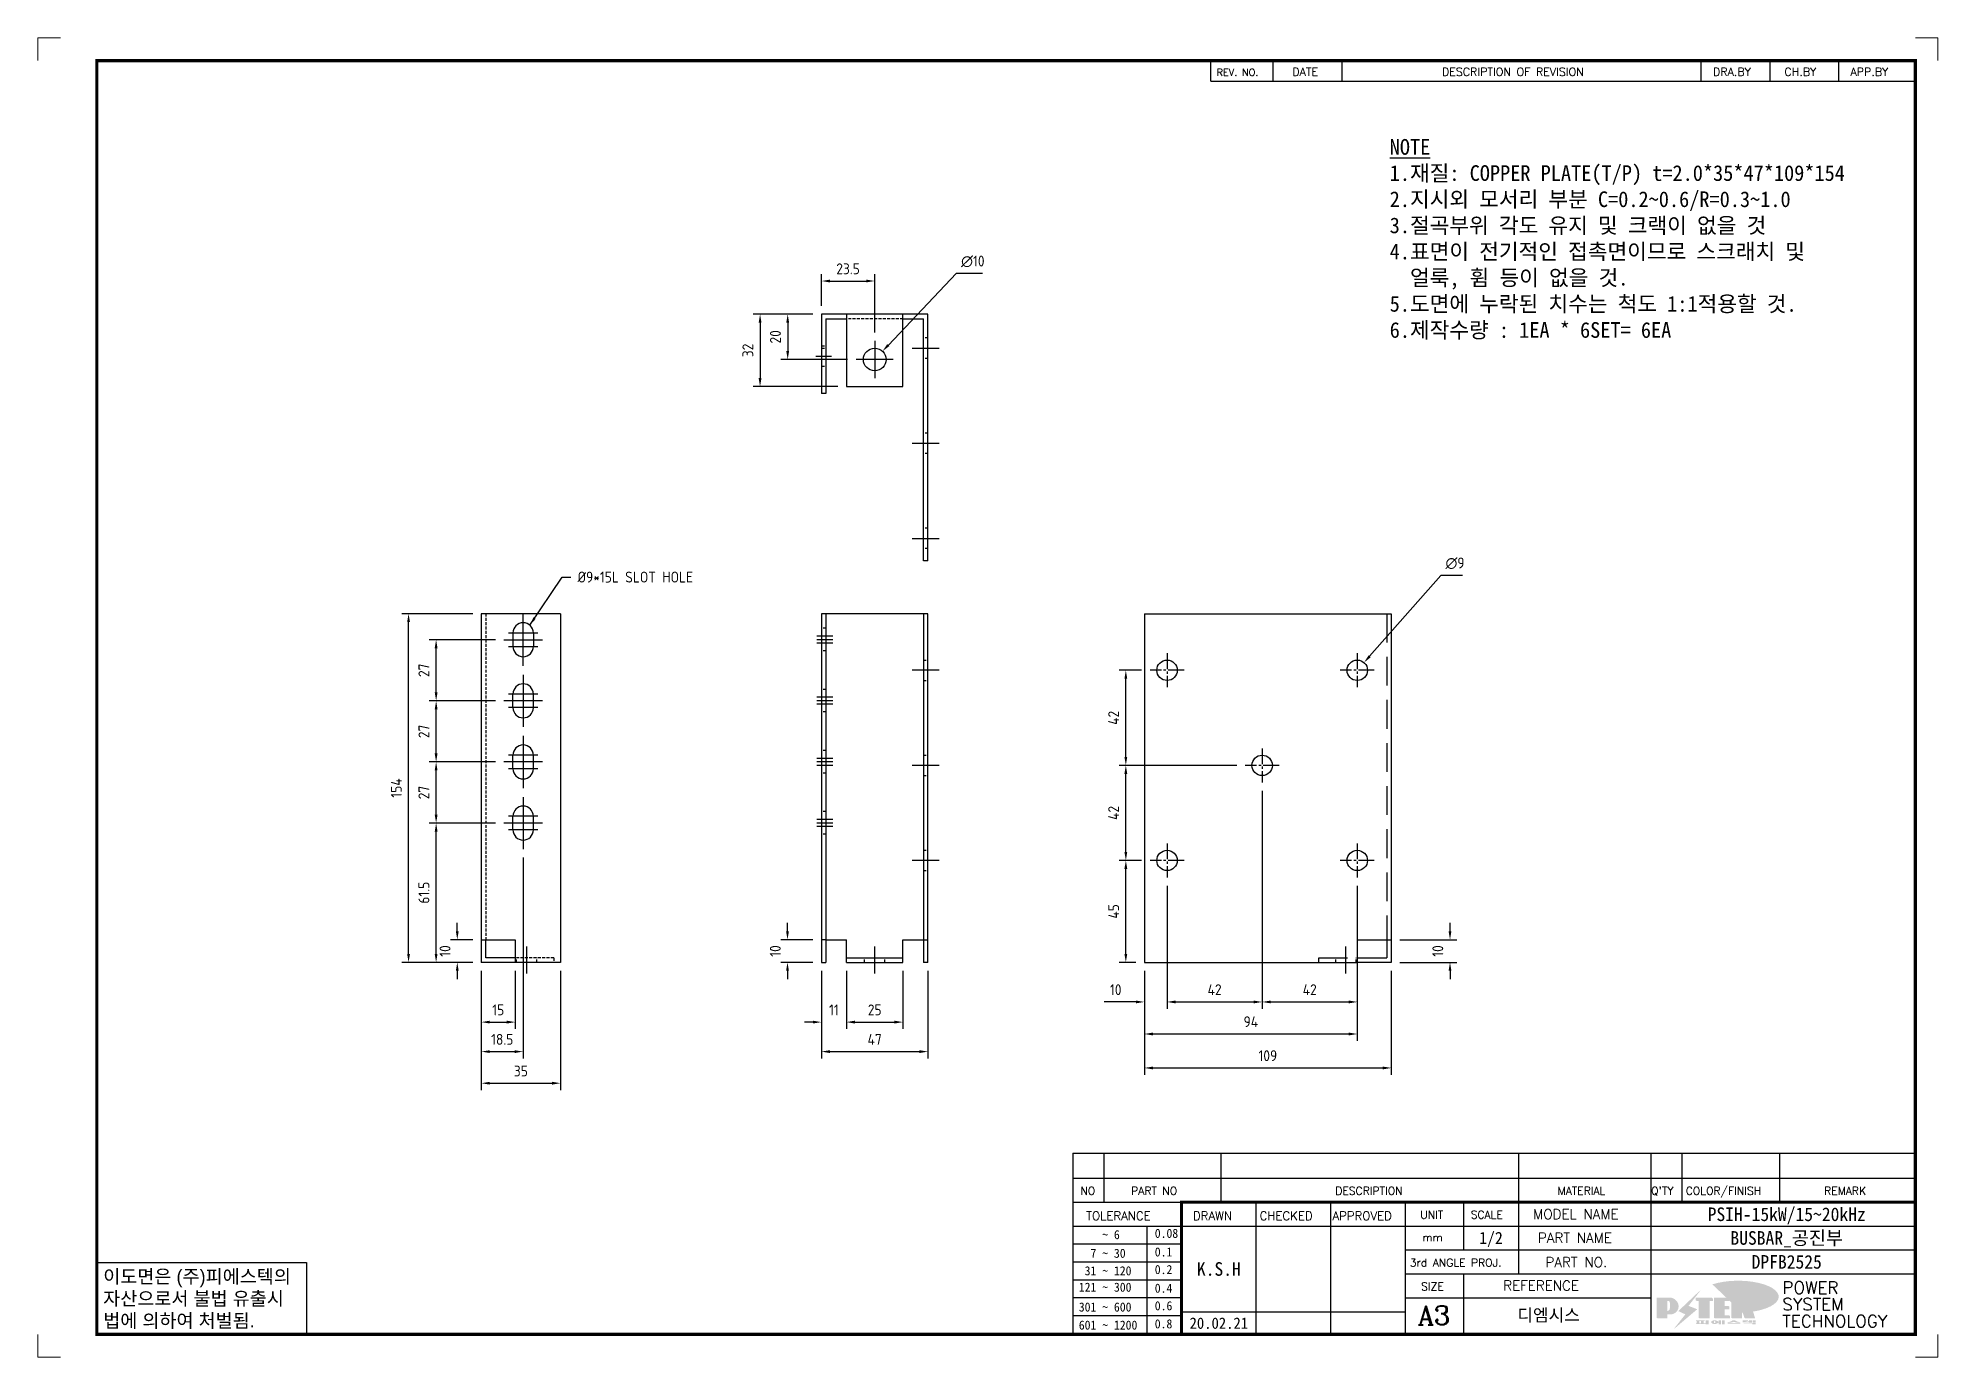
# Model space of a CAD drawing. Header units: millimetres. Extents: x 24815 to 37444, y -10619 to 6020.
# Drawn here: x 25763 to 26602, y -7723 to -7140 of the extents above; entities that cross this region are included whole.
import ezdxf
from ezdxf.enums import TextEntityAlignment as Align

# ---------------------------------------------------------------- set-up
doc = ezdxf.new("R2010")
doc.units = ezdxf.units.MM
for name, pattern in [('CENTER', [50.8, 31.75, -6.35, 6.35, -6.35]), ('CENTER1', [10, 7, -1, 1, -1]), ('HIDDEN', [9.525, 6.35, -3.175]), ('HIDDENX2', [19.05, 12.7, -6.35])]:
    doc.linetypes.add(name, pattern=pattern)
doc.layers.add('FORMAT-1', color=7, linetype='Continuous')
doc.layers.add('line', color=3, linetype='Continuous')
doc.styles.add('h1', font='')
doc.styles.add('HAN', font='')
doc.styles.add('RC', font='ROMANC.SHX')
doc.styles.add('ROMANT', font='romant')
doc.styles.add('RT', font='ROMANT.SHX', dxfattribs={"oblique": 15})
doc.styles.get("Standard").update_dxf_attribs({"font": 'ISOCP.SHX', "bigfont": 'WHGTXT.SHX'})
doc.styles.get('h1').set_extended_font_data('New Gulim')
doc.styles.get('HAN').set_extended_font_data('GulimChe')
doc.dimstyles.new('PS-1.5', dxfattribs={"dimscale": 1.5, "dimtxt": 3.2, "dimasz": 2.5, "dimexe": 2, "dimexo": 2.5, "dimgap": 2, "dimtad": 1, "dimtoh": 1, "dimrnd": 0.05, "dimzin": 12, "dimdsep": 46, "dimtxsty": 'Standard', "dimcen": 0, "dimclrt": 2, "dimazin": 3, "dimtfac": 1, "dimtofl": 0, "dimtmove": 0, "dimatfit": 3, "dimfxl": 0.18, "dimtolj": 1, "dimtzin": 0, "dimarcsym": 0})

msp = doc.modelspace()

# ---------------------------------------------------------------- texts
at = {"color": 2, "insert": (26360.27837, -7184.75544), "char_height": 6.93, "width": 278.9893215, "attachment_point": 1, "style": 'HAN'}
msp.add_mtext('{\\LNOTE\\P}1.재질: COPPER PLATE(T/P) t=2.0*35*47*109*154\\P2.지시외 모서리 부분 C=0.2~0.6/R=0.3~1.0\\P3.절곡부위 각도 유지 및 크랙이 없을 것\\P4.표면이 전기적인 접촉면이므로 스크래치 및\\P  얼룩, 휨 등이 없을 것.\\P5.도면에 누락된 치수는 척도 1:1적용할 것.\\P{\\C1;6.제작수량 : 1EA * 6SET= 6EA}', dxfattribs=at)
at = {"color": 2, "insert": (26001.67462, -7375.83153), "char_height": 4.8, "attachment_point": 1}
msp.add_mtext('%%C9*15L SLOT HOLE', dxfattribs=at)

# ---------------------------------------------------------------- blocks, each defined once
blk = doc.blocks.new('no3')
at = {"color": 180}
for p, q in [((0, 5.5), (0, 0)), ((0, 5.5), (186, 5.5)), ((6.79, 5.5), (6.79, 0)), ((32.74, 0.11), (32.74, 5.5)), ((98.4, 5.5), (98.4, 0)), ((127.61, 5.5), (127.61, 0)), ((134.43, 5.5), (134.43, 0)), ((155.98, 5.5), (155.98, 0))]:
    blk.add_line(p, q, dxfattribs=at)
at = {"color": 2, "style": 'HAN'}
for tag, p in [('PART-NO', (19.76, 2.75)), ('MATERIAL', (111.38, 2.75)), ("Q'TY", (131.02, 2.75)), ('COLOR/FINISH', (145.2, 2.75)), ('REMARK', (170.76, 2.75))]:
    blk.add_attdef(tag, text='', height=2.9, dxfattribs=at).set_placement(p, align=Align.MIDDLE_CENTER)
blk.add_attdef('DESCRIPTION', text='', height=2.9, dxfattribs=at).set_placement((34.51, 2.75), align=Align.MIDDLE_LEFT)
at = {"color": 2, "style": 'RT', "oblique": 15}
blk.add_attdef('NO', text='', height=1.74, dxfattribs=at).set_placement((3.38, 2.51), align=Align.MIDDLE_CENTER)
blk = doc.blocks.new('t3')
for p, q in [((0, 15.88), (46.25, 15.88)), ((0, 15.88), (0, 0)), ((46.25, 15.88), (46.25, 0)), ((0, 0), (46.25, 0))]:
    blk.add_line(p, q)
at = {"color": 1, "style": 'h1'}
for s, p in [('이도면은 (주)피에스텍의', (1.4, 11.29)), ('자산으로서 불법 유출시', (1.4, 6.41)), ('법에 의하여 처벌됨.', (1.4, 1.52))]:
    blk.add_text(s, height=3, dxfattribs=at).set_placement(p)
blk = doc.blocks.new('new LOGO')
at = {"layer": 'line'}
h = blk.add_hatch(color=1, dxfattribs=at)
h.paths.add_polyline_path([(41.5, 16.4), (54.3, 16.4, 1), (54.3, 82.9), (0, 82.9), (0, -0.1), (41.5, -0.1)])
h.paths.add_polyline_path([(41.5, 27.9), (41.5, 71.9), (43.6, 71.9, -0.414214), (54.6, 60.9), (54.6, 38.9, -0.414214), (43.6, 27.9)], flags=16)
h.paths.add_polyline_path([(214.7, 71.9), (227.5, 71.9), (227.5, 82.9), (159.7, 82.9), (159.7, 71.9), (172.5, 71.9), (172.5, -0.1), (214.7, -0.1)])
h.paths.add_polyline_path([(276, 37.4), (294.8, 37.4), (294.8, 49.1), (276, 49.1), (276, 71.9), (294.8, 71.9), (294.8, 82.9), (234.5, 82.9), (234.5, -0.1), (297, -0.1), (297, 10.9), (276, 10.9)])
h.paths.add_polyline_path([(347.2, 35.2), (359.7, -0.1), (400.5, -0.1), (379.6, 66.8), (399.7, 82.9), (380.6, 82.9), (347.2, 61.6), (347.2, 82.9), (305.5, 82.9), (305.5, -0.1), (347.2, -0.1)])
h = blk.add_hatch(color=250, dxfattribs=at)
h.paths.add_polyline_path([(44.5, 69.4), (46.6, 69.4, -0.129793), (52, 68, 0.221832), (43.6, 71.9), (41.5, 71.9), (41.5, 27.9), (43.6, 27.9, 0.02048), (44.5, 28)], flags=17)
h.paths.add_polyline_path([(44.5, 13.9), (57.3, 13.9, 0.72362), (77.1, 73.9, -0.679777), (54.3, 16.4), (41.5, 16.4), (41.5, -0.1), (3, -0.1), (3, -2.6), (44.5, -2.6)])
h.paths.add_polyline_path([(117.9, 14.2), (71.5, -44.4), (77.1, -39.6), (120.8, 15.6), (92, 28.9), (173.3, 106), (177.5, 111.4), (89.1, 27.6)])
h.paths.add_polyline_path([(162.7, 71.9), (162.7, 69.4), (172.5, 69.4), (172.5, 71.9)], flags=17)
h.paths.add_polyline_path([(217.7, 69.4), (230.5, 69.4), (230.5, 80.4), (227.5, 80.4), (227.5, 71.9), (214.7, 71.9), (214.7, -0.1), (175.5, -0.1), (175.5, -2.6), (217.7, -2.6)])
h.paths.add_polyline_path([(297.8, 46.6), (294.8, 46.6), (294.8, 37.4), (276, 37.4), (276, 10.9), (279, 10.9), (279, 34.9), (297.8, 34.9)])
h.paths.add_polyline_path([(300, 8.4), (297, 8.4), (297, -0.1), (237.5, -0.1), (237.5, -2.6), (300, -2.6)])
h.paths.add_polyline_path([(297.8, 80.4), (294.8, 80.4), (294.8, 71.9), (276, 71.9), (276, 49.1), (279, 49.1), (279, 69.4), (297.8, 69.4)])
h.paths.add_polyline_path([(350.2, 80.4), (347.2, 80.4), (347.2, 61.6), (350.2, 63.5)])
h.paths.add_polyline_path([(350.2, 26.7), (347.2, 35.2), (347.2, -0.1), (308.5, -0.1), (308.5, -2.6), (350.2, -2.6)])
h.paths.add_polyline_path([(402.7, 80.4), (396.5, 80.4), (379.6, 66.8), (400.5, -0.1), (361.8, -0.1), (362.7, -2.6), (403.5, -2.6), (382.6, 64.3)])
blk.add_hatch(color=5, dxfattribs=at).paths.add_polyline_path([(166.3, 35), (131, 49), (180.4, 112.7), (92, 28.9), (120.8, 15.6), (74.4, -43)])
h = blk.add_hatch(color=253, dxfattribs=at)
edge = h.paths.add_edge_path()
edge.add_ellipse((333.9, 86.4), major_axis=(-165.9, 0), ratio=0.39426, start_angle=111.51268, end_angle=334.46902)
edge.add_ellipse((314.1, 81.2), major_axis=(-153.7, 0), ratio=0.40699, start_angle=121.30662, end_angle=327.74369, ccw=False)
edge.add_line((394, 27.8), (394.7, 25.6))
h = blk.add_hatch(color=250, dxfattribs=at)
edge = h.paths.add_edge_path()
edge.add_ellipse((237.8, -17.6), major_axis=(-14.3, 0), ratio=0.526336, start_angle=192.2456, end_angle=269.07481)
edge.add_line((238.1, -10.1), (237.6, -10.1))
edge.add_ellipse((237.8, -17.6), major_axis=(-14.3, 0), ratio=0.526336, start_angle=270.92519, end_angle=449.07481)
edge.add_line((237.6, -25.1), (238.1, -25.1))
edge.add_ellipse((237.8, -17.6), major_axis=(-14.3, 0), ratio=0.526336, start_angle=450.92519, end_angle=527.7544)
edge.add_line((251.7, -19.2), (254.1, -19.2))
edge.add_line((254.1, -19.2), (254.1, -27.1))
edge.add_line((254.1, -27.1), (263.1, -27.1))
edge.add_line((263.1, -27.1), (263.1, -10.1))
edge.add_line((263.1, -10.1), (254.1, -10.1))
edge.add_line((254.1, -10.1), (254.1, -16))
edge.add_line((254.1, -16), (251.7, -16))
h.paths.add_polyline_path([(241, -16.4), (241, -18.7, -1), (234.4, -18.7), (234.4, -16.4, -1)], flags=16)
h.paths.add_polyline_path([(278.2, -10.1), (268.1, -10.1), (268.1, -27.1), (278.2, -27.1)])
h.paths.add_polyline_path([(310.3, -10.1), (310.3, -11.1, -0.157169), (289.3, -17.5), (294, -19.9, 0.128407), (316.3, -15.9, 0.128407), (338.6, -19.9), (343.3, -17.5, -0.157169), (322.2, -11.1), (322.2, -10.1)])
h.paths.add_polyline_path([(342.1, -25.1), (342.1, -22.3), (290.4, -22.3), (290.4, -25.1)])
h.paths.add_polyline_path([(352, -10.1), (352, -16.2, 0.414214), (354, -18.2), (378.7, -18.2), (378.7, -19.6), (390.2, -19.6), (390.2, -10.1), (378.7, -10.1), (378.7, -13.6), (374.7, -13.6), (374.7, -15.1), (378.7, -15.1), (378.7, -16.2), (364.7, -16.2), (364.7, -15.1), (371.2, -15.1), (371.2, -13.6), (364.7, -13.6), (364.7, -12.6), (374.7, -12.6), (374.7, -10.1)])
h.paths.add_polyline_path([(393.8, -10.1), (393.8, -19.6), (405, -19.6), (405, -10.1)])
h.paths.add_polyline_path([(405, -27.1), (405, -20.9), (356.8, -20.9), (356.8, -23), (391.8, -23), (391.8, -27.1)])
h.paths.add_polyline_path([(200.4, -10.1), (200.4, -22.3), (193.2, -22.3), (193.2, -12.6), (196.6, -12.6), (196.6, -10.1), (161, -10.1), (161, -12.6), (164.5, -12.6), (164.5, -22.3), (161, -22.3), (161, -25.1), (200.4, -25.1), (200.4, -27.1), (213.9, -27.1), (213.9, -10.1)])
h.paths.add_polyline_path([(182, -12.6), (175.6, -12.6), (175.6, -22.3), (182, -22.3)], flags=17)
blk = doc.blocks.new('format-3')
at = {"color": 3, "lineweight": 9}
for p, q in [((0, 286.3), (0, 291.3)), ((5, 291.3), (0, 291.3)), ((414.5, 291.3), (419.5, 291.3)), ((419.5, 286.3), (419.5, 291.3)), ((0, 5), (0, 0)), ((419.5, 5), (419.5, 0)), ((5, 0), (0, 0)), ((414.5, 0), (419.5, 0))]:
    blk.add_line(p, q, dxfattribs=at)
at = {"color": 180}
for p, q in [((258.97, 281.75), (258.97, 286.3)), ((272.71, 281.75), (272.71, 286.3)), ((287.94, 281.75), (287.94, 286.3)), ((367.22, 281.75), (367.22, 286.3)), ((382.45, 281.75), (382.45, 286.3)), ((397.61, 281.75), (397.61, 286.3)), ((258.97, 281.75), (414.5, 281.75)), ((228.5, 39.49), (228.5, 5)), ((228.5, 39.49), (414.5, 39.49)), ((235.29, 39.49), (235.29, 34.21)), ((261.24, 34.21), (261.24, 39.49)), ((326.9, 39.49), (326.9, 34.21)), ((356.11, 39.49), (356.11, 34.21)), ((362.93, 39.49), (362.93, 34.21)), ((384.48, 39.49), (384.48, 34.21)), ((228.5, 34.21), (252.48, 34.21)), ((268.96, 5), (268.96, 34.21)), ((285.45, 5), (285.45, 34.21)), ((301.94, 5), (301.94, 34.21)), ((314.72, 34.21), (314.72, 23.65)), ((326.9, 34.21), (326.9, 18.37)), ((356.11, 34.21), (356.11, 5)), ((228.5, 28.93), (252.48, 28.93)), ((244.89, 5.23), (244.89, 28.93)), ((252.48, 28.93), (414.5, 28.93)), ((228.5, 24.98), (252.48, 24.98)), ((228.5, 21.03), (252.48, 21.03)), ((301.94, 23.65), (414.5, 23.65)), ((228.5, 17.08), (252.48, 17.08)), ((301.94, 18.37), (414.5, 18.37)), ((314.72, 18.37), (314.72, 5)), ((228.5, 13.13), (252.48, 13.13)), ((301.94, 13.09), (356.11, 13.09)), ((228.5, 9.18), (252.48, 9.18)), ((252.48, 9.95), (301.94, 9.95))]:
    blk.add_line(p, q, dxfattribs=at)
at = {"const_width": 0.7}
blk.add_lwpolyline([(252.48, 5), (252.48, 34.21), (414.5, 34.21)], dxfattribs=at)
at = {"layer": 'FORMAT-1', "const_width": 0.7}
blk.add_lwpolyline([(13, 5), (13, 286.3), (414.5, 286.3), (414.5, 5)], close=True, dxfattribs=at)
blk.add_blockref('t3', (13, 5))
at = {"xscale": 0.05400000000000027, "yscale": 0.05400000000000027, "zscale": 0.05400000000000027}
blk.add_blockref('new LOGO', (357.35, 8.65), dxfattribs=at)
at = {"color": 2}
for s, height, style, p in [('REV. NO.', 1.56, 'RC', (260.23, 282.95)), ('DATE', 1.788, 'RC', (276.95, 282.94)), ('DESCRIPTION OF REVISION', 1.7875, 'RC', (309.98, 282.94)), ('DRA.BY', 1.788, 'RC', (369.83, 282.94)), ('CH.BY', 1.788, 'RC', (385.59, 282.94)), ('APP.BY', 1.788, 'RC', (400.18, 282.94)), ('COLOR/FINISH', 1.7424, 'RC', (363.8, 35.83)), ('NO', 1.742, 'RC', (230.16, 35.83)), ('PART NO', 1.742, 'RC', (241.36, 35.83)), ('DESCRIPTION', 1.7424, 'RC', (286.43, 35.83)), ('MATERIAL', 1.742, 'RC', (335.52, 35.83)), ("Q'TY", 1.742, 'RC', (356.17, 35.83)), ('REMARK', 1.742, 'RC', (394.37, 35.83)), (' TOLERANCE', 1.9, 'RC', (230.11, 30.22)), ('DRAWN', 1.9, 'RC', (255, 30.22)), ('CHECKED', 1.9, 'RC', (269.71, 30.22)), ('APPROVED', 1.9, 'RC', (285.8, 30.22)), ('UNIT', 1.742, 'RC', (305.19, 30.55)), ('SCALE', 1.742, 'RC', (316.32, 30.55)), ('MODEL NAME', 2.178, 'RC', (330.12, 30.46)), ('    ~ 6', 2, 'HAN', (229.8, 26.03)), ('0.08', 2, 'HAN', (246.57, 26.31)), ('mm', 1.742, 'RC', (305.67, 25.56)), ('PART NAME', 2.178, 'RC', (331.17, 25.24)), ('  7 ~ 30', 2, 'HAN', (229.8, 21.91)), ('0.1', 2, 'HAN', (246.57, 22.2)), ('3rd ANGLE PROJ.', 1.7424, 'RC', (302.87, 19.97)), ('PART NO.', 2.178, 'RC', (332.84, 19.85)), (' 31 ~ 120', 2, 'HAN', (229.8, 18.04)), ('0.2', 2, 'HAN', (246.57, 18.32)), ('REFERENCE', 2.178, 'RC', (323.52, 14.69)), ('121 ~ 300', 2, 'HAN', (229.8, 14.42)), ('0.4', 2, 'HAN', (246.57, 14.2)), ('SIZE', 1.742, 'RC', (305.39, 14.71)), ('301 ~ 600', 2, 'HAN', (229.8, 10.04)), ('0.6', 2, 'HAN', (246.57, 10.32)), ('601 ~ 1200', 2, 'HAN', (229.8, 6.05)), ('0.8', 2, 'HAN', (246.57, 6.33))]:
    blk.add_text(s, height=height, dxfattribs=dict(at, style=style)).set_placement(p)
at = {"style": 'ROMANT'}
for s, p in [('POWER', (385.15, 13.96)), ('SYSTEM', (385.15, 10.31)), ('TECHNOLOGY', (385.15, 6.56))]:
    blk.add_text(s, height=2.7, dxfattribs=at).set_placement(p)
at = {"color": 2, "lineweight": 25, "style": 'RC'}
blk.add_text('A3', height=4.182, dxfattribs=at).set_placement((304.61, 7.14))
at = {"style": 'HAN'}
for tag, height, p in [('MODEL-NAME', 3, (386.1, 31.53)), ('SCALE', 2.7, (320.81, 26.29)), ('PART-NAME', 3, (386.1, 26.29)), ('CH-BY', 3, (277.21, 19.44)), ('PART-NO', 3, (386.1, 21.01)), ('DRA-BY', 3, (260.72, 19.44)), ('APP-BY', 3, (293.7, 19.44)), ('DRA-DATE', 2.5, (260.72, 7.47)), ('CH-DATE', 2.5, (277.21, 7.47)), ('APP-DATE', 2.5, (293.7, 7.47)), ('관련업체', 3, (333.52, 9.26))]:
    blk.add_attdef(tag, text='', height=height, dxfattribs=at).set_placement(p, align=Align.MIDDLE_CENTER)
blk = doc.blocks.new('*D1252')
at = {"color": 0, "lineweight": -2, "transparency": 16777216}
for p, q in [((25965.38, -7486.89), (25936.2, -7486.89)), ((25939.2, -7544.64), (25939.2, -7490.64)), ((25955.38, -7548.39), (25936.2, -7548.39))]:
    blk.add_line(p, q, dxfattribs=at)
at = {"color": 0, "transparency": 16777216}
for points in [[(25938.58, -7490.64), (25939.83, -7490.64), (25939.2, -7486.89)], [(25938.58, -7544.64), (25939.83, -7544.64), (25939.2, -7548.39)]]:
    blk.add_solid(points, dxfattribs=at)
at = {"layer": 'Defpoints', "color": 0, "transparency": 16777216}
for p in [(25939.2, -7486.89), (25969.13, -7486.89), (25959.13, -7548.39)]:
    blk.add_point(p, dxfattribs=at)
at = {"color": 2, "transparency": 16777216, "insert": (25933.8, -7517.64), "char_height": 4.8, "attachment_point": 5, "rotation": 90}
blk.add_mtext('\\A1;61.5', dxfattribs=at)
blk = doc.blocks.new('*D1253')
at = {"color": 0, "lineweight": -2, "transparency": 16777216}
for p, q in [((25965.38, -7459.89), (25936.2, -7459.89)), ((25939.2, -7483.14), (25939.2, -7463.64)), ((25965.38, -7486.89), (25936.2, -7486.89))]:
    blk.add_line(p, q, dxfattribs=at)
at = {"color": 0, "transparency": 16777216}
for points in [[(25938.58, -7463.64), (25939.83, -7463.64), (25939.2, -7459.89)], [(25938.58, -7483.14), (25939.83, -7483.14), (25939.2, -7486.89)]]:
    blk.add_solid(points, dxfattribs=at)
at = {"layer": 'Defpoints', "color": 0, "transparency": 16777216}
for p in [(25939.2, -7459.89), (25969.13, -7459.89), (25969.13, -7486.89)]:
    blk.add_point(p, dxfattribs=at)
at = {"color": 2, "transparency": 16777216, "insert": (25933.8, -7473.39), "char_height": 4.8, "attachment_point": 5, "rotation": 90}
blk.add_mtext('\\A1;27', dxfattribs=at)
blk = doc.blocks.new('*D1254')
at = {"color": 0, "lineweight": -2, "transparency": 16777216}
for p, q in [((25965.38, -7432.89), (25936.2, -7432.89)), ((25939.2, -7456.14), (25939.2, -7436.64)), ((25965.38, -7459.89), (25936.2, -7459.89))]:
    blk.add_line(p, q, dxfattribs=at)
at = {"color": 0, "transparency": 16777216}
for points in [[(25938.58, -7436.64), (25939.83, -7436.64), (25939.2, -7432.89)], [(25938.58, -7456.14), (25939.83, -7456.14), (25939.2, -7459.89)]]:
    blk.add_solid(points, dxfattribs=at)
at = {"layer": 'Defpoints', "color": 0, "transparency": 16777216}
for p in [(25939.2, -7432.89), (25969.13, -7432.89), (25969.13, -7459.89, 0)]:
    blk.add_point(p, dxfattribs=at)
at = {"color": 2, "transparency": 16777216, "insert": (25933.8, -7446.39), "char_height": 4.8, "attachment_point": 5, "rotation": 90}
blk.add_mtext('\\A1;27', dxfattribs=at)
blk = doc.blocks.new('*D1255')
at = {"color": 0, "lineweight": -2, "transparency": 16777216}
for p, q in [((25965.38, -7405.89), (25936.2, -7405.89)), ((25939.2, -7429.14), (25939.2, -7409.64)), ((25965.38, -7432.89), (25936.2, -7432.89))]:
    blk.add_line(p, q, dxfattribs=at)
at = {"color": 0, "transparency": 16777216}
for points in [[(25938.58, -7409.64), (25939.83, -7409.64), (25939.2, -7405.89)], [(25938.58, -7429.14), (25939.83, -7429.14), (25939.2, -7432.89)]]:
    blk.add_solid(points, dxfattribs=at)
at = {"layer": 'Defpoints', "color": 0, "transparency": 16777216}
for p in [(25939.2, -7405.89), (25969.13, -7405.89, 0), (25969.13, -7432.89)]:
    blk.add_point(p, dxfattribs=at)
at = {"color": 2, "transparency": 16777216, "insert": (25933.8, -7419.39), "char_height": 4.8, "attachment_point": 5, "rotation": 90}
blk.add_mtext('\\A1;27', dxfattribs=at)
blk = doc.blocks.new('*D1256')
at = {"color": 0, "lineweight": -2, "transparency": 16777216}
for p, q in [((25955.38, -7394.39), (25924.02, -7394.39)), ((25927.02, -7544.64), (25927.02, -7398.14)), ((25955.38, -7548.39), (25924.02, -7548.39))]:
    blk.add_line(p, q, dxfattribs=at)
at = {"color": 0, "transparency": 16777216}
for points in [[(25926.4, -7398.14), (25927.65, -7398.14), (25927.02, -7394.39)], [(25926.4, -7544.64), (25927.65, -7544.64), (25927.02, -7548.39)]]:
    blk.add_solid(points, dxfattribs=at)
at = {"layer": 'Defpoints', "color": 0, "transparency": 16777216}
for p in [(25927.02, -7394.39), (25959.13, -7394.39, 0), (25959.13, -7548.39, 0)]:
    blk.add_point(p, dxfattribs=at)
at = {"color": 2, "transparency": 16777216, "insert": (25921.62, -7471.39), "char_height": 4.8, "attachment_point": 5, "rotation": 90}
blk.add_mtext('\\A1;154', dxfattribs=at)
blk = doc.blocks.new('*D1257')
at = {"color": 0, "lineweight": -2, "transparency": 16777216}
for p, q in [((25977.63, -7502.14), (25977.63, -7590.82)), ((25959.13, -7552.14), (25959.13, -7590.82)), ((25962.88, -7587.82), (25973.88, -7587.82))]:
    blk.add_line(p, q, dxfattribs=at)
at = {"color": 0, "transparency": 16777216}
for points in [[(25962.88, -7587.2), (25962.88, -7588.45), (25959.13, -7587.82)], [(25973.88, -7587.2), (25973.88, -7588.45), (25977.63, -7587.82)]]:
    blk.add_solid(points, dxfattribs=at)
at = {"layer": 'Defpoints', "color": 0, "transparency": 16777216}
for p in [(25977.63, -7498.39), (25959.13, -7548.39), (25977.63, -7587.82)]:
    blk.add_point(p, dxfattribs=at)
at = {"color": 2, "transparency": 16777216, "insert": (25968.38, -7582.42), "char_height": 4.8, "attachment_point": 5}
blk.add_mtext('\\A1;18.5', dxfattribs=at)
blk = doc.blocks.new('*D1258')
at = {"color": 0, "lineweight": -2, "transparency": 16777216}
for p, q in [((25959.13, -7552.14), (25959.13, -7577.79)), ((25974.13, -7552.14), (25974.13, -7577.79)), ((25962.88, -7574.79), (25970.38, -7574.79))]:
    blk.add_line(p, q, dxfattribs=at)
at = {"color": 0, "transparency": 16777216}
for points in [[(25962.88, -7574.17), (25962.88, -7575.42), (25959.13, -7574.79)], [(25970.38, -7574.17), (25970.38, -7575.42), (25974.13, -7574.79)]]:
    blk.add_solid(points, dxfattribs=at)
at = {"layer": 'Defpoints', "color": 0, "transparency": 16777216}
for p in [(25959.13, -7548.39), (25974.13, -7548.39), (25974.13, -7574.79)]:
    blk.add_point(p, dxfattribs=at)
at = {"color": 2, "transparency": 16777216, "insert": (25966.63, -7569.39), "char_height": 4.8, "attachment_point": 5}
blk.add_mtext('\\A1;15', dxfattribs=at)
blk = doc.blocks.new('*D1259')
at = {"color": 0, "lineweight": -2, "transparency": 16777216}
for p, q in [((25959.13, -7552.14), (25959.13, -7604.78)), ((25994.13, -7552.14), (25994.13, -7604.78)), ((25962.88, -7601.78), (25990.38, -7601.78))]:
    blk.add_line(p, q, dxfattribs=at)
at = {"color": 0, "transparency": 16777216}
for points in [[(25962.88, -7601.16), (25962.88, -7602.41), (25959.13, -7601.78)], [(25990.38, -7601.16), (25990.38, -7602.41), (25994.13, -7601.78)]]:
    blk.add_solid(points, dxfattribs=at)
at = {"layer": 'Defpoints', "color": 0, "transparency": 16777216}
for p in [(25959.13, -7548.39), (25994.13, -7548.39), (25994.13, -7601.78)]:
    blk.add_point(p, dxfattribs=at)
at = {"color": 2, "transparency": 16777216, "insert": (25976.63, -7596.38), "char_height": 4.8, "attachment_point": 5}
blk.add_mtext('\\A1;35', dxfattribs=at)
blk = doc.blocks.new('*D1260')
at = {"color": 0, "lineweight": -2, "transparency": 16777216}
for p, q in [((25948.55, -7534.64), (25948.55, -7530.89)), ((25955.38, -7538.39), (25945.55, -7538.39)), ((25955.38, -7548.39), (25945.55, -7548.39)), ((25948.55, -7552.14), (25948.55, -7555.89))]:
    blk.add_line(p, q, dxfattribs=at)
at = {"color": 0, "transparency": 16777216}
for points in [[(25947.92, -7534.64), (25949.17, -7534.64), (25948.55, -7538.39)], [(25947.92, -7552.14), (25949.17, -7552.14), (25948.55, -7548.39)]]:
    blk.add_solid(points, dxfattribs=at)
at = {"layer": 'Defpoints', "color": 0, "transparency": 16777216}
for p in [(25948.55, -7538.39), (25959.13, -7538.39), (25959.13, -7548.39)]:
    blk.add_point(p, dxfattribs=at)
at = {"color": 2, "transparency": 16777216, "insert": (25943.15, -7543.39), "char_height": 4.8, "attachment_point": 5, "rotation": 90}
blk.add_mtext('\\A1;10', dxfattribs=at)
blk = doc.blocks.new('*D1261')
at = {"color": 0, "lineweight": -2, "transparency": 16777216}
for p, q in [((26109.36, -7552.14), (26109.36, -7577.79)), ((26120.36, -7552.14), (26120.36, -7577.79)), ((26105.61, -7574.79), (26101.86, -7574.79)), ((26124.11, -7574.79), (26127.86, -7574.79))]:
    blk.add_line(p, q, dxfattribs=at)
at = {"color": 0, "transparency": 16777216}
for points in [[(26105.61, -7574.17), (26105.61, -7575.42), (26109.36, -7574.79)], [(26124.11, -7574.17), (26124.11, -7575.42), (26120.36, -7574.79)]]:
    blk.add_solid(points, dxfattribs=at)
at = {"layer": 'Defpoints', "color": 0, "transparency": 16777216}
for p in [(26109.36, -7548.39), (26120.36, -7548.39), (26120.36, -7574.79)]:
    blk.add_point(p, dxfattribs=at)
at = {"color": 2, "transparency": 16777216, "insert": (26114.86, -7569.39), "char_height": 4.8, "attachment_point": 5}
blk.add_mtext('\\A1;11', dxfattribs=at)
blk = doc.blocks.new('*D1262')
at = {"color": 0, "lineweight": -2, "transparency": 16777216}
for p, q in [((26120.36, -7552.14), (26120.36, -7577.79)), ((26145.36, -7552.14), (26145.36, -7577.79)), ((26124.11, -7574.79), (26141.61, -7574.79))]:
    blk.add_line(p, q, dxfattribs=at)
at = {"color": 0, "transparency": 16777216}
for points in [[(26124.11, -7574.17), (26124.11, -7575.42), (26120.36, -7574.79)], [(26141.61, -7574.17), (26141.61, -7575.42), (26145.36, -7574.79)]]:
    blk.add_solid(points, dxfattribs=at)
at = {"layer": 'Defpoints', "color": 0, "transparency": 16777216}
for p in [(26120.36, -7548.39), (26145.36, -7548.39), (26145.36, -7574.79)]:
    blk.add_point(p, dxfattribs=at)
at = {"color": 2, "transparency": 16777216, "insert": (26132.86, -7569.39), "char_height": 4.8, "attachment_point": 5}
blk.add_mtext('\\A1;25', dxfattribs=at)
blk = doc.blocks.new('*D1263')
at = {"color": 0, "lineweight": -2, "transparency": 16777216}
for p, q in [((26109.36, -7552.14), (26109.36, -7590.82)), ((26156.36, -7552.14), (26156.36, -7590.82)), ((26113.11, -7587.82), (26152.61, -7587.82))]:
    blk.add_line(p, q, dxfattribs=at)
at = {"color": 0, "transparency": 16777216}
for points in [[(26113.11, -7587.2), (26113.11, -7588.45), (26109.36, -7587.82)], [(26152.61, -7587.2), (26152.61, -7588.45), (26156.36, -7587.82)]]:
    blk.add_solid(points, dxfattribs=at)
at = {"layer": 'Defpoints', "color": 0, "transparency": 16777216}
for p in [(26109.36, -7548.39), (26156.36, -7548.39), (26156.36, -7587.82)]:
    blk.add_point(p, dxfattribs=at)
at = {"color": 2, "transparency": 16777216, "insert": (26132.86, -7582.42), "char_height": 4.8, "attachment_point": 5}
blk.add_mtext('\\A1;47', dxfattribs=at)
blk = doc.blocks.new('*D1264')
at = {"color": 0, "lineweight": -2, "transparency": 16777216}
for p, q in [((26094.36, -7534.64), (26094.36, -7530.89)), ((26105.61, -7538.39), (26091.36, -7538.39)), ((26105.61, -7548.39), (26091.36, -7548.39)), ((26094.36, -7552.14), (26094.36, -7555.89))]:
    blk.add_line(p, q, dxfattribs=at)
at = {"color": 0, "transparency": 16777216}
for points in [[(26093.74, -7534.64), (26094.99, -7534.64), (26094.36, -7538.39)], [(26093.74, -7552.14), (26094.99, -7552.14), (26094.36, -7548.39)]]:
    blk.add_solid(points, dxfattribs=at)
at = {"layer": 'Defpoints', "color": 0, "transparency": 16777216}
for p in [(26094.36, -7538.39), (26109.36, -7538.39), (26109.36, -7548.39)]:
    blk.add_point(p, dxfattribs=at)
at = {"color": 2, "transparency": 16777216, "insert": (26088.96, -7543.39), "char_height": 4.8, "attachment_point": 5, "rotation": 90}
blk.add_mtext('\\A1;10', dxfattribs=at)
blk = doc.blocks.new('*D1265')
at = {"color": 0, "lineweight": -2, "transparency": 16777216}
for p, q in [((26250.72, -7503.39), (26240.77, -7503.39)), ((26243.77, -7544.64), (26243.77, -7507.14)), ((26248.22, -7548.39), (26240.77, -7548.39))]:
    blk.add_line(p, q, dxfattribs=at)
at = {"color": 0, "transparency": 16777216}
for points in [[(26243.14, -7507.14), (26244.39, -7507.14), (26243.77, -7503.39)], [(26243.14, -7544.64), (26244.39, -7544.64), (26243.77, -7548.39)]]:
    blk.add_solid(points, dxfattribs=at)
at = {"layer": 'Defpoints', "color": 0, "transparency": 16777216}
for p in [(26243.77, -7503.39), (26254.47, -7503.39), (26251.97, -7548.39, 0)]:
    blk.add_point(p, dxfattribs=at)
at = {"color": 2, "transparency": 16777216, "insert": (26238.37, -7525.89), "char_height": 4.8, "attachment_point": 5, "rotation": 90}
blk.add_mtext('\\A1;45', dxfattribs=at)
blk = doc.blocks.new('*D1266')
at = {"color": 0, "lineweight": -2, "transparency": 16777216}
for p, q in [((26292.72, -7461.39), (26240.77, -7461.39)), ((26243.77, -7499.64), (26243.77, -7465.14)), ((26250.72, -7503.39), (26240.77, -7503.39))]:
    blk.add_line(p, q, dxfattribs=at)
at = {"color": 0, "transparency": 16777216}
for points in [[(26243.14, -7465.14), (26244.39, -7465.14), (26243.77, -7461.39)], [(26243.14, -7499.64), (26244.39, -7499.64), (26243.77, -7503.39)]]:
    blk.add_solid(points, dxfattribs=at)
at = {"layer": 'Defpoints', "color": 0, "transparency": 16777216}
for p in [(26243.77, -7461.39), (26296.47, -7461.39), (26254.47, -7503.39)]:
    blk.add_point(p, dxfattribs=at)
at = {"color": 2, "transparency": 16777216, "insert": (26238.37, -7482.39), "char_height": 4.8, "attachment_point": 5, "rotation": 90}
blk.add_mtext('\\A1;42', dxfattribs=at)
blk = doc.blocks.new('*D1267')
at = {"color": 0, "lineweight": -2, "transparency": 16777216}
for p, q in [((26250.72, -7419.39), (26240.77, -7419.39)), ((26243.77, -7457.64), (26243.77, -7423.14)), ((26292.72, -7461.39), (26240.77, -7461.39))]:
    blk.add_line(p, q, dxfattribs=at)
at = {"color": 0, "transparency": 16777216}
for points in [[(26243.14, -7423.14), (26244.39, -7423.14), (26243.77, -7419.39)], [(26243.14, -7457.64), (26244.39, -7457.64), (26243.77, -7461.39)]]:
    blk.add_solid(points, dxfattribs=at)
at = {"layer": 'Defpoints', "color": 0, "transparency": 16777216}
for p in [(26243.77, -7419.39), (26254.47, -7419.39), (26296.47, -7461.39)]:
    blk.add_point(p, dxfattribs=at)
at = {"color": 2, "transparency": 16777216, "insert": (26238.37, -7440.39), "char_height": 4.8, "attachment_point": 5, "rotation": 90}
blk.add_mtext('\\A1;42', dxfattribs=at)
blk = doc.blocks.new('*D1268')
at = {"color": 0, "lineweight": -2, "transparency": 16777216}
for p, q in [((26261.97, -7514.64), (26261.97, -7568.89)), ((26251.97, -7552.14), (26251.97, -7568.89)), ((26248.22, -7565.89), (26234.14, -7565.89)), ((26265.72, -7565.89), (26269.47, -7565.89))]:
    blk.add_line(p, q, dxfattribs=at)
at = {"color": 0, "transparency": 16777216}
for points in [[(26248.22, -7565.26), (26248.22, -7566.51), (26251.97, -7565.89)], [(26265.72, -7565.26), (26265.72, -7566.51), (26261.97, -7565.89)]]:
    blk.add_solid(points, dxfattribs=at)
at = {"layer": 'Defpoints', "color": 0, "transparency": 16777216}
for p in [(26261.97, -7510.89), (26251.97, -7548.39, 0), (26261.97, -7565.89)]:
    blk.add_point(p, dxfattribs=at)
at = {"color": 2, "transparency": 16777216, "insert": (26239.3, -7560.49), "char_height": 4.8, "attachment_point": 5}
blk.add_mtext('\\A1;10', dxfattribs=at)
blk = doc.blocks.new('*D1269')
at = {"color": 0, "lineweight": -2, "transparency": 16777216}
for p, q in [((26303.97, -7472.64), (26303.97, -7568.89)), ((26261.97, -7514.64), (26261.97, -7568.89)), ((26265.72, -7565.89), (26300.22, -7565.89))]:
    blk.add_line(p, q, dxfattribs=at)
at = {"color": 0, "transparency": 16777216}
for points in [[(26265.72, -7565.26), (26265.72, -7566.51), (26261.97, -7565.89)], [(26300.22, -7565.26), (26300.22, -7566.51), (26303.97, -7565.89)]]:
    blk.add_solid(points, dxfattribs=at)
at = {"layer": 'Defpoints', "color": 0, "transparency": 16777216}
for p in [(26303.97, -7468.89), (26261.97, -7510.89), (26303.97, -7565.89)]:
    blk.add_point(p, dxfattribs=at)
at = {"color": 2, "transparency": 16777216, "insert": (26282.97, -7560.49), "char_height": 4.8, "attachment_point": 5}
blk.add_mtext('\\A1;42', dxfattribs=at)
blk = doc.blocks.new('*D1270')
at = {"color": 0, "lineweight": -2, "transparency": 16777216}
for p, q in [((26303.97, -7472.64), (26303.97, -7568.89)), ((26345.97, -7514.64), (26345.97, -7568.89)), ((26307.72, -7565.89), (26342.22, -7565.89))]:
    blk.add_line(p, q, dxfattribs=at)
at = {"color": 0, "transparency": 16777216}
for points in [[(26307.72, -7565.26), (26307.72, -7566.51), (26303.97, -7565.89)], [(26342.22, -7565.26), (26342.22, -7566.51), (26345.97, -7565.89)]]:
    blk.add_solid(points, dxfattribs=at)
at = {"layer": 'Defpoints', "color": 0, "transparency": 16777216}
for p in [(26303.97, -7468.89), (26345.97, -7510.89), (26345.97, -7565.89)]:
    blk.add_point(p, dxfattribs=at)
at = {"color": 2, "transparency": 16777216, "insert": (26324.97, -7560.49), "char_height": 4.8, "attachment_point": 5}
blk.add_mtext('\\A1;42', dxfattribs=at)
blk = doc.blocks.new('*D1271')
at = {"color": 0, "lineweight": -2, "transparency": 16777216}
for p, q in [((26251.97, -7552.14), (26251.97, -7583.04)), ((26345.97, -7552.14), (26345.97, -7583.04)), ((26255.72, -7580.04), (26342.22, -7580.04))]:
    blk.add_line(p, q, dxfattribs=at)
at = {"color": 0, "transparency": 16777216}
for points in [[(26255.72, -7579.42), (26255.72, -7580.67), (26251.97, -7580.04)], [(26342.22, -7579.42), (26342.22, -7580.67), (26345.97, -7580.04)]]:
    blk.add_solid(points, dxfattribs=at)
at = {"layer": 'Defpoints', "color": 0, "transparency": 16777216}
for p in [(26251.97, -7548.39, 0), (26345.97, -7548.39), (26345.97, -7580.04)]:
    blk.add_point(p, dxfattribs=at)
at = {"color": 2, "transparency": 16777216, "insert": (26298.97, -7574.64), "char_height": 4.8, "attachment_point": 5}
blk.add_mtext('\\A1;94', dxfattribs=at)
blk = doc.blocks.new('*D1272')
at = {"color": 0, "lineweight": -2, "transparency": 16777216}
for p, q in [((26251.97, -7552.14), (26251.97, -7598.04)), ((26360.97, -7552.14), (26360.97, -7598.04)), ((26255.72, -7595.04), (26357.22, -7595.04))]:
    blk.add_line(p, q, dxfattribs=at)
at = {"color": 0, "transparency": 16777216}
for points in [[(26255.72, -7594.42), (26255.72, -7595.67), (26251.97, -7595.04)], [(26357.22, -7594.42), (26357.22, -7595.67), (26360.97, -7595.04)]]:
    blk.add_solid(points, dxfattribs=at)
at = {"layer": 'Defpoints', "color": 0, "transparency": 16777216}
for p in [(26251.97, -7548.39, 0), (26360.97, -7548.39), (26360.97, -7595.04)]:
    blk.add_point(p, dxfattribs=at)
at = {"color": 2, "transparency": 16777216, "insert": (26306.47, -7589.64), "char_height": 4.8, "attachment_point": 5}
blk.add_mtext('\\A1;109', dxfattribs=at)
blk = doc.blocks.new('*D1273')
at = {"color": 0, "lineweight": -2, "transparency": 16777216}
for p, q in [((26386.92, -7534.64), (26386.92, -7530.89)), ((26364.72, -7538.39), (26389.92, -7538.39)), ((26364.72, -7548.39), (26389.92, -7548.39)), ((26386.92, -7552.14), (26386.92, -7555.89))]:
    blk.add_line(p, q, dxfattribs=at)
at = {"color": 0, "transparency": 16777216}
for points in [[(26386.29, -7534.64), (26387.54, -7534.64), (26386.92, -7538.39)], [(26386.29, -7552.14), (26387.54, -7552.14), (26386.92, -7548.39)]]:
    blk.add_solid(points, dxfattribs=at)
at = {"layer": 'Defpoints', "color": 0, "transparency": 16777216}
for p in [(26360.97, -7538.39), (26386.92, -7538.39), (26360.97, -7548.39)]:
    blk.add_point(p, dxfattribs=at)
at = {"color": 2, "transparency": 16777216, "insert": (26381.52, -7543.39), "char_height": 4.8, "attachment_point": 5, "rotation": 90}
blk.add_mtext('\\A1;10', dxfattribs=at)
blk = doc.blocks.new('*D1274')
at = {"color": 0, "lineweight": -2, "transparency": 16777216}
for p, q in [((26382.83, -7377.54), (26351.42, -7413.2)), ((26392.41, -7377.54), (26382.83, -7377.54))]:
    blk.add_line(p, q, dxfattribs=at)
at = {"color": 0, "transparency": 16777216}
blk.add_solid([(26350.95, -7412.79), (26351.89, -7413.61), (26348.94, -7416.02)], dxfattribs=at)
at = {"layer": 'Defpoints', "color": 0, "transparency": 16777216}
for p in [(26348.94, -7416.02), (26342.99, -7422.77)]:
    blk.add_point(p, dxfattribs=at)
at = {"color": 2, "transparency": 16777216, "insert": (26389.12, -7372.14), "char_height": 4.8, "attachment_point": 5}
blk.add_mtext('\\A1;∅9', dxfattribs=at)
blk = doc.blocks.new('*D1275')
at = {"color": 0, "lineweight": -2, "transparency": 16777216}
for p, q in [((26105.61, -7262.11), (26079.25, -7262.11)), ((26082.25, -7265.86), (26082.25, -7290.36)), ((26116.61, -7294.11), (26079.25, -7294.11))]:
    blk.add_line(p, q, dxfattribs=at)
at = {"color": 0, "transparency": 16777216}
for points in [[(26081.62, -7265.86), (26082.87, -7265.86), (26082.25, -7262.11)], [(26081.62, -7290.36), (26082.87, -7290.36), (26082.25, -7294.11)]]:
    blk.add_solid(points, dxfattribs=at)
at = {"layer": 'Defpoints', "color": 0, "transparency": 16777216}
for p in [(26109.36, -7262.11), (26082.25, -7294.11), (26120.36, -7294.11)]:
    blk.add_point(p, dxfattribs=at)
at = {"color": 2, "transparency": 16777216, "insert": (26076.85, -7278.11), "char_height": 4.8, "attachment_point": 5, "rotation": 90}
blk.add_mtext('\\A1;32', dxfattribs=at)
blk = doc.blocks.new('*D1276')
at = {"color": 0, "lineweight": -2, "transparency": 16777216}
for p, q in [((26109.36, -7258.36), (26109.36, -7244.46)), ((26113.11, -7247.46), (26129.11, -7247.46)), ((26132.86, -7270.14), (26132.86, -7244.46))]:
    blk.add_line(p, q, dxfattribs=at)
at = {"color": 0, "transparency": 16777216}
for points in [[(26113.11, -7246.83), (26113.11, -7248.08), (26109.36, -7247.46)], [(26129.11, -7246.83), (26129.11, -7248.08), (26132.86, -7247.46)]]:
    blk.add_solid(points, dxfattribs=at)
at = {"layer": 'Defpoints', "color": 0, "transparency": 16777216}
for p in [(26132.86, -7247.46), (26109.36, -7262.11), (26132.86, -7273.89)]:
    blk.add_point(p, dxfattribs=at)
at = {"color": 2, "transparency": 16777216, "insert": (26121.11, -7242.06), "char_height": 4.8, "attachment_point": 5}
blk.add_mtext('\\A1;23.5', dxfattribs=at)
blk = doc.blocks.new('*D1277')
at = {"color": 0, "lineweight": -2, "transparency": 16777216}
for p, q in [((26168.87, -7244.21), (26138.89, -7275.77)), ((26180.52, -7244.21), (26168.87, -7244.21))]:
    blk.add_line(p, q, dxfattribs=at)
at = {"color": 0, "transparency": 16777216}
blk.add_solid([(26138.43, -7275.34), (26139.34, -7276.2), (26136.3, -7278.49)], dxfattribs=at)
at = {"layer": 'Defpoints', "color": 0, "transparency": 16777216}
for p in [(26136.3, -7278.49, 0), (26129.41, -7285.74, 0)]:
    blk.add_point(p, dxfattribs=at)
at = {"color": 2, "transparency": 16777216, "insert": (26176.2, -7238.81), "char_height": 4.8, "attachment_point": 5}
blk.add_mtext('\\A1;∅10', dxfattribs=at)
blk = doc.blocks.new('*D1278')
at = {"color": 0, "lineweight": -2, "transparency": 16777216}
for p, q in [((26105.61, -7262.11), (26091.44, -7262.11)), ((26094.44, -7265.86), (26094.44, -7278.36)), ((26120.88, -7282.11), (26091.44, -7282.11))]:
    blk.add_line(p, q, dxfattribs=at)
at = {"color": 0, "transparency": 16777216}
for points in [[(26093.82, -7265.86), (26095.07, -7265.86), (26094.44, -7262.11)], [(26093.82, -7278.36), (26095.07, -7278.36), (26094.44, -7282.11)]]:
    blk.add_solid(points, dxfattribs=at)
at = {"layer": 'Defpoints', "color": 0, "transparency": 16777216}
for p in [(26109.36, -7262.11), (26094.44, -7282.11), (26124.63, -7282.11)]:
    blk.add_point(p, dxfattribs=at)
at = {"color": 2, "transparency": 16777216, "insert": (26089.04, -7272.11), "char_height": 4.8, "attachment_point": 5, "rotation": 90}
blk.add_mtext('\\A1;20', dxfattribs=at)

# ---------------------------------------------------------------- dimensions: what is measured, and where the dimension line sits
for base, p1, p2, picture, middle in [((26132.8589, -7247.45891), (26109.3589, -7262.114), (26132.8589, -7273.88759), '*D1276', (26121.1089, -7242.05844)), ((25977.63322, -7587.82327, 0.00071), (25959.1332, -7548.39186, 0.00071), (25977.63322, -7498.39186, 0.00071), '*D1257', (25968.38321, -7582.42327, 0.00071)), ((25974.1332, -7574.79499), (25959.1332, -7548.39186), (25974.1332, -7548.39186), '*D1258', (25966.6332, -7569.39499)), ((25994.1332, -7601.78193), (25959.1332, -7548.39186), (25994.1332, -7548.39186), '*D1259', (25976.6332, -7596.38193)), ((26120.3589, -7574.79499), (26109.3589, -7548.39186), (26120.3589, -7548.39186), '*D1261', (26114.8589, -7569.39499)), ((26156.3589, -7587.82327), (26109.3589, -7548.39186), (26156.3589, -7548.39186), '*D1263', (26132.8589, -7582.42327)), ((26345.96569, -7580.04325), (26251.96569, -7548.39186, -0.00001), (26345.96569, -7548.39183), '*D1271', (26298.96569, -7574.64325)), ((26360.96569, -7595.04325), (26251.96569, -7548.39186, -0.00001), (26360.96569, -7548.39186), '*D1272', (26306.46569, -7589.64325))]:
    dim = msp.add_linear_dim(base=base, p1=p1, p2=p2, dimstyle='PS-1.5')
    dim.commit()
    dim.dimension.update_dxf_attribs({"geometry": picture, "text_midpoint": middle})
for p1, p2, picture, middle in [((26129.41468, -7285.73855, 0.00078), (26136.30311, -7278.48945, 0.00064), '*D1277', (26176.19641, -7244.21262)), ((26342.99126, -7422.76865), (26348.94012, -7416.01506), '*D1274', (26389.12056, -7377.54217))]:
    dim = msp.add_diameter_dim_2p(p1=p1, p2=p2, dimstyle='PS-1.5')
    dim.commit()
    dim.dimension.update_dxf_attribs({"geometry": picture, "text_midpoint": middle, "dimtype": 163})
for base, p1, p2, picture, middle in [((26082.24803, -7294.114), (26109.3589, -7262.114), (26120.3589, -7294.114), '*D1275', (26076.84756, -7278.114)), ((26094.44253, -7282.114), (26109.3589, -7262.114), (26124.63249, -7282.114), '*D1278', (26089.04206, -7272.114)), ((25927.02476, -7394.39186), (25959.1332, -7548.39186, 0.00071), (25959.1332, -7394.39186, 0.00071), '*D1256', (25921.62476, -7471.39186)), ((25939.20379, -7486.89186, 0.00071), (25959.1332, -7548.39186, 0.00071), (25969.13322, -7486.89186, 0.00071), '*D1252', (25933.80379, -7517.64186, 0.00071)), ((26243.76712, -7503.39186), (26251.96569, -7548.39186, -0.00001), (26254.46569, -7503.39186), '*D1265', (26238.36712, -7525.89186))]:
    dim = msp.add_linear_dim(base=base, p1=p1, p2=p2, angle=90, dimstyle='PS-1.5')
    dim.commit()
    dim.dimension.update_dxf_attribs({"geometry": picture, "text_midpoint": middle})
for base, p1, p2, picture, middle in [((25939.20379, -7405.89186), (25969.13322, -7432.89186), (25969.13322, -7405.89186, 0.00071), '*D1255', (25933.80332, -7419.39186)), ((26243.76712, -7419.39186), (26296.46569, -7461.39186), (26254.46569, -7419.39186), '*D1267', (26238.36665, -7440.39186)), ((25939.20379, -7432.89186), (25969.13322, -7459.89186, 0.00071), (25969.13322, -7432.89186), '*D1254', (25933.80332, -7446.39186)), ((25939.20379, -7459.89186, 0.00071), (25969.13322, -7486.89186, 0.00071), (25969.13322, -7459.89186, 0.00071), '*D1253', (25933.80332, -7473.39186, 0.00071)), ((26243.76712, -7461.39186), (26254.46569, -7503.39186), (26296.46569, -7461.39186), '*D1266', (26238.36665, -7482.39186))]:
    dim = msp.add_linear_dim(base=base, p1=p1, p2=p2, angle=90, dimstyle='PS-1.5', override={"dimtmove": 1})
    dim.commit()
    dim.dimension.update_dxf_attribs({"geometry": picture, "text_midpoint": middle})
for base, p1, p2, picture, middle in [((26303.96569, -7565.888), (26261.96569, -7510.89186), (26303.96569, -7468.89186), '*D1269', (26282.96569, -7560.48752)), ((26345.96569, -7565.888), (26303.96569, -7468.89186), (26345.96569, -7510.89186), '*D1270', (26324.96569, -7560.48752)), ((26145.3589, -7574.79499), (26120.3589, -7548.39186), (26145.3589, -7548.39186), '*D1262', (26132.8589, -7569.39452))]:
    dim = msp.add_linear_dim(base=base, p1=p1, p2=p2, dimstyle='PS-1.5', override={"dimtmove": 1})
    dim.commit()
    dim.dimension.update_dxf_attribs({"geometry": picture, "text_midpoint": middle})
dim = msp.add_linear_dim(base=(26261.96569, -7565.888), p1=(26251.96569, -7548.39186, -0.00001), p2=(26261.96569, -7510.89186), dimstyle='PS-1.5')
dim.commit()
dim.dimension.update_dxf_attribs({"geometry": '*D1268', "text_midpoint": (26239.3038, -7565.888), "dimtype": 160})
for base, p1, p2, picture, middle in [((25948.54584, -7538.39186), (25959.1332, -7548.39186), (25959.1332, -7538.39186), '*D1260', (25948.54584, -7543.39186)), ((26094.361, -7538.39186), (26109.3589, -7548.39186), (26109.3589, -7538.39186), '*D1264', (26094.361, -7543.39186)), ((26386.91685, -7538.39186), (26360.96569, -7548.39186), (26360.96569, -7538.39186), '*D1273', (26386.91685, -7543.39186))]:
    dim = msp.add_linear_dim(base=base, p1=p1, p2=p2, angle=90, dimstyle='PS-1.5')
    dim.commit()
    dim.dimension.update_dxf_attribs({"geometry": picture, "text_midpoint": middle, "dimtype": 160})

# ---------------------------------------------------------------- linework, layer by layer
at = {"color": 6}
for p, q in [((26109.3589, -7262.114, 0.00071), (26109.3589, -7297.114, 0.00071)), ((26156.3589, -7262.114, 0.00071), (26109.3589, -7262.114, 0.00071)), ((26111.3589, -7264.114, 0.00071), (26111.3589, -7297.114, 0.00071)), ((26111.3589, -7264.114, 0.00071), (26120.3589, -7264.114, 0.00071)), ((26120.3589, -7262.114, 0.00071), (26120.3589, -7294.114, 0.00071)), ((26145.3589, -7294.114, 0.00071), (26145.3589, -7262.114, 0.00071)), ((26145.3589, -7264.114, 0.00071), (26154.3589, -7264.114, 0.00071)), ((26154.3589, -7371.114, 0.00071), (26154.3589, -7264.114, 0.00071)), ((26156.3589, -7371.114, 0.00071), (26156.3589, -7262.114, 0.00071)), ((26111.3589, -7297.114, 0.00071), (26109.3589, -7297.114, 0.00071)), ((26120.3589, -7294.114, 0.00071), (26145.3589, -7294.114, 0.00071)), ((26156.3589, -7371.114, 0.00071), (26154.3589, -7371.114, 0.00071)), ((25959.1332, -7394.39186, 0.00071), (25959.1332, -7548.39186, 0.00071)), ((25994.1332, -7394.39186, 0.00071), (25959.1332, -7394.39186, 0.00071)), ((25994.1332, -7394.39186, 0.00071), (25994.1332, -7548.39186, 0.00071)), ((26109.3589, -7394.39186, 0.00071), (26109.3589, -7548.39186, 0.00071)), ((26156.3589, -7394.39186, 0.00071), (26109.3589, -7394.39186, 0.00071)), ((26111.3589, -7394.39186, 0.00071), (26111.3589, -7548.39186, 0.00071)), ((26154.3589, -7394.39186, 0.00071), (26154.3589, -7548.39186, 0.00071)), ((26156.3589, -7548.39186, 0.00071), (26156.3589, -7394.39186, 0.00071)), ((26251.96569, -7394.39186), (26251.96569, -7548.39186, -0.00001)), ((26251.96569, -7394.39186, 0.00071), (26360.96569, -7394.39186, 0.00071)), ((26360.96569, -7394.39186), (26360.96569, -7538.39186, -0.00001)), ((25973.13322, -7402.89186, 0.00071), (25973.13322, -7408.89186, 0.00071)), ((25982.13322, -7402.89186, 0.00071), (25982.13322, -7408.89186, 0.00071)), ((25973.13322, -7435.89186, 0.00071), (25973.13322, -7429.89186, 0.00071)), ((25982.13322, -7435.89186, 0.00071), (25982.13322, -7429.89186, 0.00071)), ((25973.13322, -7462.89186, 0.00071), (25973.13322, -7456.89186, 0.00071)), ((25982.13322, -7462.89186, 0.00071), (25982.13322, -7456.89186, 0.00071)), ((25973.13322, -7489.89186, 0.00071), (25973.13322, -7483.89186, 0.00071)), ((25982.13322, -7489.89186, 0.00071), (25982.13322, -7483.89186, 0.00071)), ((25959.1332, -7538.39186, 0.00071), (25974.1332, -7538.39186, 0.00071)), ((25961.1332, -7546.39186, 0.00071), (25961.1332, -7538.39186, 0.00071)), ((25974.1332, -7538.39186, 0.00071), (25974.1332, -7548.39186, 0.00071)), ((26111.3589, -7538.39186, 0.00071), (26120.3589, -7538.39186, 0.00071)), ((26120.3589, -7548.39186, 0.00071), (26120.3589, -7538.39186, 0.00071)), ((26145.3589, -7538.39186, 0.00071), (26154.3589, -7538.39186, 0.00071)), ((26145.3589, -7548.39186, 0.00071), (26145.3589, -7538.39186, 0.00071)), ((26345.96569, -7538.39186, -0.00001), (26360.96569, -7538.39186, -0.00001)), ((26345.96569, -7538.39186, -0.00001), (26345.96569, -7548.39186, -0.00001)), ((26358.96569, -7538.39186, 0.00071), (26358.96569, -7546.39186, 0.00071)), ((26360.96569, -7538.39186, 0.00071), (26360.96569, -7548.39186, 0.00071)), ((25994.1332, -7548.39186, 0.00071), (25959.1332, -7548.39186, 0.00071)), ((25974.1332, -7546.39186, 0.00071), (25961.1332, -7546.39186, 0.00071)), ((25974.1332, -7546.39186, 0.00071), (25961.1332, -7546.39186, 0.00071)), ((26109.3589, -7548.39186, 0.00071), (26111.3589, -7548.39186, 0.00071)), ((26120.3589, -7546.39186, 0.00071), (26145.3589, -7546.39186, 0.00071)), ((26120.3589, -7548.39186, 0.00071), (26145.3589, -7548.39186, 0.00071)), ((26156.3589, -7548.39186, 0.00071), (26154.3589, -7548.39186, 0.00071)), ((26251.96569, -7548.39186, -0.00001), (26345.96569, -7548.39186, -0.00001)), ((26345.96569, -7546.39186, 0.00071), (26358.96569, -7546.39186, 0.00071)), ((26360.96569, -7548.39186, 0.00071), (26345.96569, -7548.39186, 0.00071))]:
    msp.add_line(p, q, dxfattribs=at)
at = {"color": 2, "linetype": 'HIDDEN', "ltscale": 0.2}
for p, q in [((26145.3589, -7264.114, 0.00071), (26120.3589, -7264.114, 0.00071)), ((26156.35546, -7272.614, 0.00071), (26154.35546, -7272.614, 0.00071)), ((26109.3589, -7276.114, 0.0007), (26111.3589, -7276.114, 0.0007)), ((26109.3589, -7277.114, 0.0007), (26111.3589, -7277.114, 0.0007)), ((26156.3589, -7281.614, 0.00071), (26154.3589, -7281.614, 0.00071)), ((26109.3589, -7285.114, 0.0007), (26111.3589, -7285.114, 0.0007)), ((26156.35546, -7314.614, 0.00071), (26154.35546, -7314.614, 0.00071)), ((26156.3589, -7323.614, 0.00071), (26154.3589, -7323.614, 0.00071)), ((26156.3589, -7356.614, 0.00071), (26154.3589, -7356.614, 0.00071)), ((26156.3589, -7365.614, 0.00071), (26154.3589, -7365.614, 0.00071)), ((25961.1332, -7394.39186, 0.00071), (25961.1332, -7538.39186, 0.00071)), ((26111.3589, -7400.80928, 0.00071), (26109.3589, -7400.80928, 0.00071)), ((26111.3589, -7410.80928, 0.00071), (26109.3589, -7410.80928, 0.00071)), ((26154.3589, -7414.89186, 0.00071), (26156.3589, -7414.89186, 0.00071)), ((26154.3589, -7423.89186, 0.00071), (26156.3589, -7423.89186, 0.00071)), ((26111.3589, -7427.80928, 0.00071), (26109.3589, -7427.80928, 0.00071)), ((26111.3589, -7437.80928, 0.00071), (26109.3589, -7437.80928, 0.00071)), ((26111.3589, -7454.80928, 0.00071), (26109.3589, -7454.80928, 0.00071)), ((26154.3589, -7456.89186, 0.00071), (26156.3589, -7456.89186, 0.00071)), ((26111.3589, -7464.80928, 0.00071), (26109.3589, -7464.80928, 0.00071)), ((26154.3589, -7465.89186, 0.00071), (26156.3589, -7465.89186, 0.00071)), ((26111.3589, -7481.80928, 0.00071), (26109.3589, -7481.80928, 0.00071)), ((26111.3589, -7491.80928, 0.00071), (26109.3589, -7491.80928, 0.00071)), ((26154.3589, -7498.89186, 0.00071), (26156.3589, -7498.89186, 0.00071)), ((26154.3589, -7507.89186, 0.00071), (26156.3589, -7507.89186, 0.00071)), ((25991.1332, -7546.39186, 0.00071), (25974.1332, -7546.39186, 0.00071)), ((25974.6332, -7548.39186, 0.0007), (25974.6332, -7546.39186, 0.0007)), ((25983.6332, -7548.39186, 0.0007), (25983.6332, -7546.39186, 0.0007)), ((25991.1332, -7546.39186, 0.00071), (25991.1332, -7548.39186, 0.00071)), ((26128.3589, -7548.39186, 0.0007), (26128.3589, -7546.39186, 0.0007)), ((26137.3589, -7548.39186, 0.0007), (26137.3589, -7546.39186, 0.0007)), ((26336.46569, -7548.39186, 0.0007), (26336.46569, -7546.39186, 0.0007)), ((26345.46569, -7548.39186, 0.0007), (26345.46569, -7546.39186, 0.0007))]:
    msp.add_line(p, q, dxfattribs=at)
at = {"color": 1, "linetype": 'CENTER', "ltscale": 3}
for p, q in [((26132.8589, -7273.88759, 0.00071), (26132.8589, -7290.34041, 0.00071)), ((26106.8589, -7280.61402, 0.00142), (26113.8589, -7280.61402, 0.00142)), ((26141.08531, -7282.114, 0.00071), (26124.63249, -7282.114, 0.00071)), ((26149.3589, -7277.114, 0.00071), (26161.3589, -7277.114, 0.00071)), ((26149.3589, -7319.114, 0.00071), (26161.3589, -7319.114, 0.00071)), ((26149.3589, -7361.114, 0.00071), (26161.3589, -7361.114, 0.00071)), ((26161.3589, -7419.39186, 0.00071), (26149.3589, -7419.39186, 0.00071)), ((26161.3589, -7461.39186, 0.00071), (26149.3589, -7461.39186, 0.00071)), ((26161.3589, -7503.39186, 0.00071), (26149.3589, -7503.39186, 0.00071)), ((25979.1332, -7541.39186, 0.00071), (25979.1332, -7553.39186, 0.00071)), ((26132.8589, -7553.39186, 0.00071), (26132.8589, -7541.39186, 0.00071)), ((26340.96569, -7553.39186, 0.00071), (26340.96569, -7541.39186, 0.00071))]:
    msp.add_line(p, q, dxfattribs=at)
at = {"color": 1, "linetype": 'CENTER', "ltscale": 10}
for p, q in [((25977.63322, -7417.39186, 0.00071), (25977.63322, -7394.39186, 0.00071)), ((25969.13322, -7405.89186, 0.00071), (25986.13322, -7405.89186, 0.00071)), ((25971.13322, -7402.89186, 0.00071), (25984.13322, -7402.89186, 0.00071)), ((25971.13322, -7408.89186, 0.00071), (25984.13322, -7408.89186, 0.00071)), ((25977.63322, -7421.39186, 0.00071), (25977.63322, -7444.39186, 0.00071)), ((25986.13322, -7432.89186, 0.00071), (25969.13322, -7432.89186, 0.00071)), ((25984.13322, -7429.89186, 0.00071), (25971.13322, -7429.89186, 0.00071)), ((25984.13322, -7435.89186, 0.00071), (25971.13322, -7435.89186, 0.00071)), ((25977.63322, -7448.39186, 0.00071), (25977.63322, -7471.39186, 0.00071)), ((25984.13322, -7456.89186, 0.00071), (25971.13322, -7456.89186, 0.00071)), ((25986.13322, -7459.89186, 0.00071), (25969.13322, -7459.89186, 0.00071)), ((25984.13322, -7462.89186, 0.00071), (25971.13322, -7462.89186, 0.00071)), ((25977.63322, -7475.39186, 0.00071), (25977.63322, -7498.39186, 0.00071)), ((25986.13322, -7486.89186, 0.00071), (25969.13322, -7486.89186, 0.00071)), ((25984.13322, -7483.89186, 0.00071), (25971.13322, -7483.89186, 0.00071)), ((25984.13322, -7489.89186, 0.00071), (25971.13322, -7489.89186, 0.00071))]:
    msp.add_line(p, q, dxfattribs=at)
at = {"color": 2, "linetype": 'HIDDENX2'}
for p, q in [((26358.96569, -7394.39186), (26358.96569, -7538.39186, -0.00001)), ((26328.96569, -7548.39186, 0.00071), (26328.96569, -7546.39186, 0.00071)), ((26328.96569, -7546.39186, 0.00071), (26345.96569, -7546.39186, 0.00071))]:
    msp.add_line(p, q, dxfattribs=at)
at = {"color": 1, "linetype": 'CENTER1'}
for p, q in [((26114.35793, -7405.89186, 0.00071), (26106.35793, -7405.89186, 0.00071)), ((26114.35793, -7407.39186, 0.00071), (26106.35793, -7407.39186, 0.00071)), ((26114.3589, -7404.30928, 0.00071), (26106.3589, -7404.30928, 0.00071)), ((26261.96569, -7411.89186), (26261.96569, -7426.89186)), ((26345.96569, -7411.89186), (26345.96569, -7426.89186)), ((26269.46569, -7419.39186), (26254.46569, -7419.39186)), ((26353.46569, -7419.39186), (26338.46569, -7419.39186)), ((26114.35793, -7432.89186, 0.00071), (26106.35793, -7432.89186, 0.00071)), ((26114.3589, -7431.30928, 0.00071), (26106.3589, -7431.30928, 0.00071)), ((26114.35793, -7434.39186, 0.00071), (26106.35793, -7434.39186, 0.00071)), ((26114.3589, -7458.30928, 0.00071), (26106.3589, -7458.30928, 0.00071)), ((26303.96569, -7453.89186), (26303.96569, -7468.89186)), ((26114.35793, -7459.89186, 0.00071), (26106.35793, -7459.89186, 0.00071)), ((26114.35793, -7461.39186, 0.00071), (26106.35793, -7461.39186, 0.00071)), ((26311.46569, -7461.39186), (26296.46569, -7461.39186)), ((26114.35793, -7486.89186, 0.00071), (26106.35793, -7486.89186, 0.00071)), ((26114.35793, -7488.39186, 0.00071), (26106.35793, -7488.39186, 0.00071)), ((26114.3589, -7485.30928, 0.00071), (26106.3589, -7485.30928, 0.00071)), ((26261.96569, -7495.89186), (26261.96569, -7510.89186)), ((26345.96569, -7495.89186), (26345.96569, -7510.89186)), ((26269.46569, -7503.39186), (26254.46569, -7503.39186)), ((26353.46569, -7503.39186), (26338.46569, -7503.39186))]:
    msp.add_line(p, q, dxfattribs=at)
at = {"color": 2}
for p, q in [((26111.3589, -7538.39186, 0.00071), (26109.3589, -7538.39186, 0.00071)), ((26154.3589, -7538.39186, 0.00071), (26156.3589, -7538.39186, 0.00071))]:
    msp.add_line(p, q, dxfattribs=at)
at = {"color": 6}
for centre, radius in [((26132.8589, -7282.114, 0.00071), 5), ((26261.96569, -7419.39186), 4.5), ((26345.96569, -7419.39186), 4.5), ((26303.96569, -7461.39186), 4.5), ((26261.96569, -7503.39186), 4.5), ((26345.96569, -7503.39186), 4.5)]:
    msp.add_circle(centre, radius, dxfattribs=at)
for centre, start, end in [((25977.63322, -7402.89186, 0.00071), 0, 180), ((25977.63322, -7408.89186, 0.00071), 180, 0), ((25977.63322, -7429.89186, 0.00071), 0, 180), ((25977.63322, -7435.89186, 0.00071), 180, 0), ((25977.63322, -7456.89186, 0.00071), 0, 180), ((25977.63322, -7462.89186, 0.00071), 180, 0), ((25977.63322, -7483.89186, 0.00071), 0, 180), ((25977.63322, -7489.89186, 0.00071), 180, 0)]:
    msp.add_arc(centre, 4.5, start, end, dxfattribs=at)

# ---------------------------------------------------------------- block references
ref = msp.add_blockref('format-3', (25763.39905, -7722.71426), dxfattribs=dict(xscale=2, yscale=2, zscale=2))
ref.add_attrib('DRA-DATE', '20.02.21', dxfattribs={"height": 5, "style": 'HAN'}).set_placement((26284.83912, -7707.76426), align=Align.MIDDLE_CENTER)
ref.add_attrib('DRA-BY', 'K.S.H', dxfattribs={"height": 6, "style": 'HAN'}).set_placement((26284.83912, -7683.83002), align=Align.MIDDLE_CENTER)
ref.add_attrib('MODEL-NAME', 'PSIH-15kW/15~20kHz', dxfattribs={"lineweight": 35, "height": 6, "style": 'HAN'}).set_placement((26535.59002, -7659.66404), align=Align.MIDDLE_CENTER)
ref.add_attrib('PART-NAME', 'BUSBAR_공진부', dxfattribs={"lineweight": 35, "height": 6, "style": 'HAN'}).set_placement((26535.59002, -7670.12578), align=Align.MIDDLE_CENTER)
ref.add_attrib('PART-NO', 'DPFB2525', dxfattribs={"lineweight": 35, "height": 6, "style": 'HAN'}).set_placement((26535.59002, -7680.68578), align=Align.MIDDLE_CENTER)
ref.add_attrib('SCALE', '1/2', dxfattribs={"height": 5.4, "style": 'HAN'}).set_placement((26405.01524, -7670.12578), align=Align.MIDDLE_CENTER)
ref.add_attrib('관련업체', '디엠시스', dxfattribs={"height": 5.5, "style": 'HAN'}).set_placement((26430.44565, -7704.18889), align=Align.MIDDLE_CENTER)
at = {"xscale": 2, "yscale": 2, "zscale": 2}
msp.add_blockref('no3', (26220.39905, -7643.72578), dxfattribs=at)

msp.set_redraw_order([(e.dxf.handle, doc.entitydb.next_handle()) for e in msp.query("TEXT MTEXT ATTDEF DIMENSION ARC_DIMENSION")])  # texts and dimensions are drawn at this point

# ---------------------------------------------------------------- leaders
at = {"annotation_type": 0, "has_hookline": 1, "hookline_direction": 0, "text_width": 54.21677}
msp.add_leader([(25980.55251, -7399.46728), (25994.92462, -7378.23153), (25998.67462, -7378.23153)], dimstyle='PS-1.5', override={"dimgap": 2, "dimtad": 0}, dxfattribs=at)

doc.saveas('drawing.dxf')
